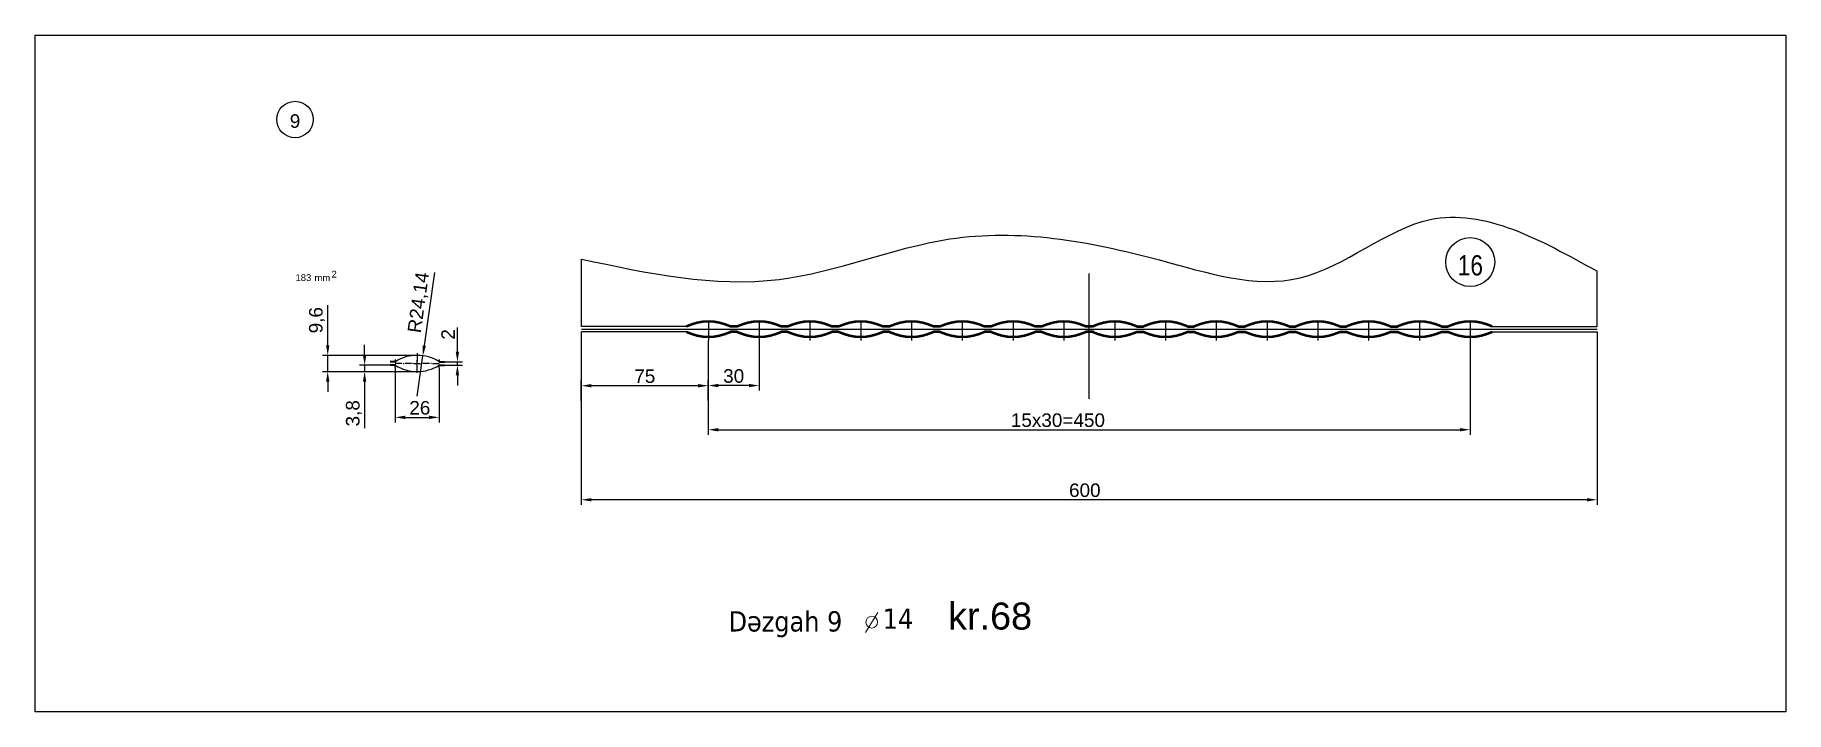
# Model space of a CAD drawing. Header units: millimetres. Extents: x 6647 to 33601, y -1887 to 8501.
# Drawn here: x 32088 to 33122, y 4901 to 5301 of the extents above; entities that cross this region are included whole.
import ezdxf

# ---------------------------------------------------------------- set-up
doc = ezdxf.new("R2010")
doc.units = ezdxf.units.MM
doc.linetypes.add('ACAD_ISO04W100', pattern=[30, 24, -3, 0, -3])
for name, color, linetype, lineweight in [('Main', 1, 'Continuous', 40), ('контурная', 7, 'Continuous', 50), ('осевые', 4, 'ACAD_ISO04W100', 25), ('размерные', 220, 'Continuous', 25), ('тонкая', 7, 'Continuous', 25), ('тонкий', 7, 'Continuous', 20)]:
    doc.layers.add(name, color=color, linetype=linetype, lineweight=lineweight)
doc.layers.add('осевая', color=4, linetype='Continuous')
doc.styles.add('s1v4', font='ARIAL.TTF', dxfattribs={"height": 4})
doc.styles.add('s3v4', font='ARIAL.TTF', dxfattribs={"width": 0.8, "height": 12})
doc.styles.add('s4v4', font='ARIAL.TTF', dxfattribs={"height": 16})
doc.styles.get("Standard").update_dxf_attribs({"font": 'ARIAL.TTF'})
doc.dimstyles.new('s2v4', dxfattribs={"dimtxt": 8, "dimasz": 6, "dimexe": 3, "dimexo": 0, "dimgap": 1.5, "dimtad": 1, "dimtxsty": 'Standard', "dimcen": 2.5, "dimadec": 0, "dimazin": 0, "dimtfac": 1, "dimtmove": 0, "dimatfit": 3, "dimfxl": 1, "dimarcsym": 0})
doc.dimstyles.new('s2v4$0', dxfattribs={"dimtxt": 8, "dimasz": 6, "dimexe": 3, "dimexo": 0, "dimgap": 1.5, "dimtad": 1, "dimtxsty": 'Standard', "dimcen": 2.5, "dimadec": 0, "dimazin": 0, "dimtfac": 1, "dimtmove": 0, "dimatfit": 3, "dimfxl": 1, "dimarcsym": 0})

msp = doc.modelspace()

# ---------------------------------------------------------------- texts
at = {"insert": (32241.5026, 5250.2162), "char_height": 8, "attachment_point": 5}
msp.add_mtext('9', dxfattribs=at)
at = {"layer": 'размерные', "style": 's4v4'}
msp.add_text('kr.68', height=16, dxfattribs=at).set_placement((32627.1824, 4949.8053))
at = {"layer": 'тонкая', "style": 's1v4'}
for s, p in [('2', (32263.0459, 5157.8216)), ('183', (32241.7486, 5155.7777)), ('mm', (32252.976, 5155.6771))]:
    msp.add_text(s, height=4, dxfattribs=at).set_placement(p)
at = {"layer": 'тонкая', "style": 's3v4', "width": 0.8}
msp.add_text('16', height=12, dxfattribs=at).set_placement((32928.2858, 5159.0498))
at = {"layer": 'тонкий', "insert": (32497.5876, 4960.6691), "char_height": 12, "attachment_point": 1, "style": 's1v4'}
msp.add_mtext('{\\fTahoma|b0|i0|c238|p32;Dəzgah \\fTahoma|b0|i0|c0|p32;9}', dxfattribs=at)
at = {"layer": 'тонкий', "insert": (32588.6326, 4962.2539), "char_height": 12, "width": 33.292, "attachment_point": 1, "style": 's1v4'}
msp.add_mtext('{\\fTahoma|b0|i0|c162|p32;1\\fTahoma|b0|i0|c0|p32;4\\fTxt|b0|i0|c238|p2; }', dxfattribs=at)

# ---------------------------------------------------------------- blocks, each defined once
blk = doc.blocks.new('*D125')
at = {"layer": 'Defpoints', "color": 0, "transparency": 16777216}
for p in [(32410.6, 5121.5), (33010.6, 5125.8), (32410.6, 5026.5)]:
    blk.add_point(p, dxfattribs=at)
at = {"layer": 'тонкая', "color": 0, "lineweight": -2, "transparency": 16777216}
for p, q in [((32410.6, 5121.5), (32410.6, 5023.5)), ((33010.6, 5125.8), (33010.6, 5023.5)), ((33004.6, 5026.5), (32416.6, 5026.5))]:
    blk.add_line(p, q, dxfattribs=at)
at = {"layer": 'тонкая', "color": 0, "transparency": 16777216}
for points in [[(32416.6, 5027.5), (32416.6, 5025.5), (32410.6, 5026.5)], [(33004.6, 5027.5), (33004.6, 5025.5), (33010.6, 5026.5)]]:
    blk.add_solid(points, dxfattribs=at)
at = {"layer": 'тонкая', "color": 0, "transparency": 16777216, "insert": (32708, 5032.1), "char_height": 8, "attachment_point": 5}
blk.add_mtext('600', dxfattribs=at)
blk = doc.blocks.new('*D222')
at = {"layer": 'Defpoints', "color": 0, "transparency": 16777216}
for p in [(32485.6, 5120.6), (32935.6, 5120.6), (32935.6, 5067.9)]:
    blk.add_point(p, dxfattribs=at)
at = {"layer": 'размерные', "color": 0, "lineweight": -2, "transparency": 16777216}
for p, q in [((32485.6, 5120.6), (32485.6, 5064.9)), ((32935.6, 5120.6), (32935.6, 5064.9)), ((32491.6, 5067.9), (32929.6, 5067.9))]:
    blk.add_line(p, q, dxfattribs=at)
at = {"layer": 'размерные', "color": 0, "transparency": 16777216}
for points in [[(32491.6, 5068.9), (32491.6, 5066.9), (32485.6, 5067.9)], [(32929.6, 5068.9), (32929.6, 5066.9), (32935.6, 5067.9)]]:
    blk.add_solid(points, dxfattribs=at)
at = {"layer": 'размерные', "color": 0, "transparency": 16777216, "insert": (32692.1, 5073.5), "char_height": 8, "attachment_point": 5}
blk.add_mtext('15x30=450', dxfattribs=at)
blk = doc.blocks.new('*D223')
at = {"layer": 'Defpoints', "color": 0, "transparency": 16777216}
for p in [(32515.6, 5120.6), (32485.6, 5103.3), (32485.6, 5094)]:
    blk.add_point(p, dxfattribs=at)
at = {"layer": 'размерные', "color": 0, "lineweight": -2, "transparency": 16777216}
for p, q in [((32515.6, 5120.6), (32515.6, 5091)), ((32485.6, 5103.3), (32485.6, 5091)), ((32509.6, 5094), (32491.6, 5094))]:
    blk.add_line(p, q, dxfattribs=at)
at = {"layer": 'размерные', "color": 0, "transparency": 16777216}
for points in [[(32491.6, 5095), (32491.6, 5093), (32485.6, 5094)], [(32509.6, 5095), (32509.6, 5093), (32515.6, 5094)]]:
    blk.add_solid(points, dxfattribs=at)
at = {"layer": 'размерные', "color": 0, "transparency": 16777216, "insert": (32500.6, 5099.6), "char_height": 8, "attachment_point": 5}
blk.add_mtext('30', dxfattribs=at)
blk = doc.blocks.new('*D126')
at = {"layer": 'Defpoints', "color": 0, "transparency": 16777216}
for p in [(32410.6, 5093.9), (32410.6, 5084.9), (32485.6, 5084.9)]:
    blk.add_point(p, dxfattribs=at)
at = {"layer": 'размерные', "color": 0, "lineweight": -2, "transparency": 16777216}
for p, q in [((32410.6, 5084.9), (32410.6, 5096.9)), ((32479.6, 5093.9), (32416.6, 5093.9)), ((32485.6, 5084.9), (32485.6, 5096.9))]:
    blk.add_line(p, q, dxfattribs=at)
at = {"layer": 'размерные', "color": 0, "transparency": 16777216}
for points in [[(32416.6, 5094.9), (32416.6, 5092.9), (32410.6, 5093.9)], [(32479.6, 5094.9), (32479.6, 5092.9), (32485.6, 5093.9)]]:
    blk.add_solid(points, dxfattribs=at)
at = {"layer": 'размерные', "color": 0, "transparency": 16777216, "insert": (32448.1, 5099.5), "char_height": 8, "attachment_point": 5}
blk.add_mtext('75', dxfattribs=at)
blk = doc.blocks.new('*D127')
at = {"layer": 'Defpoints', "color": 0, "transparency": 16777216}
for p in [(32300.7, 5104.4), (32326.7, 5104.4), (32326.7, 5075.2)]:
    blk.add_point(p, dxfattribs=at)
at = {"layer": 'тонкий', "color": 0, "lineweight": -2, "transparency": 16777216}
for p, q in [((32300.7, 5104.4), (32300.7, 5072.2)), ((32326.7, 5104.4), (32326.7, 5072.2)), ((32306.7, 5075.2), (32320.7, 5075.2))]:
    blk.add_line(p, q, dxfattribs=at)
at = {"layer": 'тонкий', "color": 0, "transparency": 16777216}
for points in [[(32306.7, 5076.2), (32306.7, 5074.2), (32300.7, 5075.2)], [(32320.7, 5076.2), (32320.7, 5074.2), (32326.7, 5075.2)]]:
    blk.add_solid(points, dxfattribs=at)
at = {"layer": 'тонкий', "color": 0, "transparency": 16777216, "insert": (32315.2, 5080.8), "char_height": 8, "attachment_point": 5}
blk.add_mtext('26', dxfattribs=at)
blk = doc.blocks.new('*D224')
at = {"layer": 'Defpoints', "color": 0, "transparency": 16777216}
for p in [(32282.6, 5102.2), (32297.7, 5106), (32313.7, 5102.2)]:
    blk.add_point(p, dxfattribs=at)
at = {"layer": 'тонкий', "color": 0, "lineweight": -2, "transparency": 16777216}
for p, q in [((32282.6, 5112), (32282.6, 5118)), ((32297.7, 5106), (32279.6, 5106)), ((32313.7, 5102.2), (32279.6, 5102.2)), ((32282.6, 5106), (32282.6, 5102.2)), ((32282.6, 5096.2), (32282.6, 5068.8))]:
    blk.add_line(p, q, dxfattribs=at)
at = {"layer": 'тонкий', "color": 0, "transparency": 16777216}
for points in [[(32281.6, 5112), (32283.6, 5112), (32282.6, 5106)], [(32281.6, 5096.2), (32283.6, 5096.2), (32282.6, 5102.2)]]:
    blk.add_solid(points, dxfattribs=at)
at = {"layer": 'тонкий', "color": 0, "transparency": 16777216, "insert": (32276.3, 5077.6), "char_height": 8, "attachment_point": 5, "rotation": 90}
blk.add_mtext('3,8', dxfattribs=at)
blk = doc.blocks.new('*D225')
at = {"layer": 'Defpoints', "color": 0, "transparency": 16777216}
for p in [(32317, 5111.6), (32313.7, 5087.7)]:
    blk.add_point(p, dxfattribs=at)
at = {"layer": 'размерные', "color": 0, "lineweight": -2, "transparency": 16777216}
for p, q in [((32323.8, 5160.8), (32317.8, 5117.6)), ((32313.7, 5087.7), (32317, 5111.6))]:
    blk.add_line(p, q, dxfattribs=at)
at = {"layer": 'размерные', "color": 0, "transparency": 16777216}
blk.add_solid([(32316.8, 5117.7), (32318.8, 5117.4), (32317, 5111.6)], dxfattribs=at)
at = {"layer": 'размерные', "color": 0, "transparency": 16777216, "insert": (32315, 5143), "char_height": 8, "attachment_point": 5, "rotation": 82.119}
blk.add_mtext('R24,14', dxfattribs=at)
blk = doc.blocks.new('*D226')
at = {"layer": 'Defpoints', "color": 0, "transparency": 16777216}
for p in [(32329.7, 5108), (32329.7, 5106), (32337.4, 5108)]:
    blk.add_point(p, dxfattribs=at)
at = {"layer": 'размерные', "color": 0, "lineweight": -2, "transparency": 16777216}
for p, q in [((32337.4, 5114), (32337.4, 5128.3)), ((32329.7, 5108), (32340.4, 5108)), ((32329.7, 5106), (32340.4, 5106)), ((32337.4, 5106), (32337.4, 5108)), ((32337.4, 5100), (32337.4, 5094))]:
    blk.add_line(p, q, dxfattribs=at)
at = {"layer": 'размерные', "color": 0, "transparency": 16777216}
for points in [[(32336.4, 5114), (32338.4, 5114), (32337.4, 5108)], [(32336.4, 5100), (32338.4, 5100), (32337.4, 5106)]]:
    blk.add_solid(points, dxfattribs=at)
at = {"layer": 'размерные', "color": 0, "transparency": 16777216, "insert": (32331.9, 5124.2), "char_height": 8, "attachment_point": 5, "rotation": 90}
blk.add_mtext('2', dxfattribs=at)
blk = doc.blocks.new('*D227')
at = {"layer": 'Defpoints', "color": 0, "transparency": 16777216}
for p in [(32260.8, 5111.8), (32313.7, 5111.8), (32313.7, 5102.2)]:
    blk.add_point(p, dxfattribs=at)
at = {"layer": 'размерные', "color": 0, "lineweight": -2, "transparency": 16777216}
for p, q in [((32260.8, 5117.8), (32260.8, 5141.4)), ((32313.7, 5111.8), (32257.8, 5111.8)), ((32260.8, 5102.2), (32260.8, 5111.8)), ((32313.7, 5102.2), (32257.8, 5102.2)), ((32260.8, 5096.2), (32260.8, 5090.2))]:
    blk.add_line(p, q, dxfattribs=at)
at = {"layer": 'размерные', "color": 0, "transparency": 16777216}
for points in [[(32259.8, 5117.8), (32261.8, 5117.8), (32260.8, 5111.8)], [(32259.8, 5096.2), (32261.8, 5096.2), (32260.8, 5102.2)]]:
    blk.add_solid(points, dxfattribs=at)
at = {"layer": 'размерные', "color": 0, "transparency": 16777216, "insert": (32254.5, 5132.6), "char_height": 8, "attachment_point": 5, "rotation": 90}
blk.add_mtext('9,6', dxfattribs=at)

# ---------------------------------------------------------------- dimensions: what is measured, and where the dimension line sits
at = {"layer": 'размерные'}
dim = msp.add_radius_dim(center=(32313.7001, 5087.7004), mpoint=(32317.01, 5111.6118), dimstyle='s2v4', dxfattribs=at)
dim.commit()
dim.dimension.update_dxf_attribs({"geometry": '*D225', "text_midpoint": (32314.9864, 5142.9953)})
for base, p1, p2, picture, middle in [((32260.8089, 5111.8398), (32313.7001, 5102.2388), (32313.7026, 5111.8398), '*D227', (32254.5013, 5132.6195)), ((32337.4476, 5108.0388), (32329.6949, 5106.0398), (32329.6949, 5108.0388), '*D226', (32331.9312, 5124.1882))]:
    dim = msp.add_linear_dim(base=base, p1=p1, p2=p2, angle=90, dimstyle='s2v4$0', dxfattribs=at)
    dim.commit()
    dim.dimension.update_dxf_attribs({"geometry": picture, "text_midpoint": middle})
dim = msp.add_linear_dim(base=(32935.6485, 5067.8804), p1=(32485.6485, 5120.6261), p2=(32935.6485, 5120.6261), text='15x30=450', dimstyle='s2v4$0', dxfattribs=at)
dim.commit()
dim.dimension.update_dxf_attribs({"geometry": '*D222', "text_midpoint": (32692.1193, 5067.8804), "dimtype": 160})
for base, p1, p2, picture, middle in [((32485.6485, 5094.0045), (32515.6485, 5120.6261), (32485.6485, 5103.3279), '*D223', (32500.6485, 5099.5918)), ((32410.6485, 5093.8956), (32485.6485, 5084.9118), (32410.6485, 5084.9118), '*D126', (32448.1485, 5099.4638))]:
    dim = msp.add_linear_dim(base=base, p1=p1, p2=p2, dimstyle='s2v4$0', dxfattribs=at)
    dim.commit()
    dim.dimension.update_dxf_attribs({"geometry": picture, "text_midpoint": middle})
at = {"layer": 'тонкая'}
dim = msp.add_linear_dim(base=(32410.6485, 5026.4669), p1=(33010.6485, 5125.8342), p2=(32410.6485, 5121.4547), dimstyle='s2v4', dxfattribs=at)
dim.commit()
dim.dimension.update_dxf_attribs({"geometry": '*D125', "text_midpoint": (32707.9647, 5026.4669), "dimtype": 160})
at = {"layer": 'тонкий'}
dim = msp.add_linear_dim(base=(32282.597, 5102.2388), p1=(32297.7103, 5106.0398), p2=(32313.7001, 5102.2388), angle=90, dimstyle='s2v4', dxfattribs=at)
dim.commit()
dim.dimension.update_dxf_attribs({"geometry": '*D224', "text_midpoint": (32282.597, 5077.5864), "dimtype": 160})
dim = msp.add_linear_dim(base=(32326.7024, 5075.2338), p1=(32300.6978, 5104.4393), p2=(32326.7024, 5104.4393), dimstyle='s2v4', dxfattribs=at)
dim.commit()
dim.dimension.update_dxf_attribs({"geometry": '*D127', "text_midpoint": (32315.1989, 5075.2338), "dimtype": 160})

# ---------------------------------------------------------------- linework, layer by layer
at = {"color": 3, "linetype": 'ByBlock'}
for p, q in [((32313.6901, 5113.0777), (32313.6901, 5109.1246)), ((32313.6901, 5112.8777), (32313.6901, 5108.9246)), ((32313.7026, 5112.6272), (32313.7026, 5108.6741)), ((32304.6194, 5107.0393), (32300.6662, 5107.0393)), ((32305.3036, 5107.0393), (32305.6763, 5107.0393)), ((32310.3294, 5107.0393), (32306.3763, 5107.0393)), ((32311.2078, 5107.0393), (32310.8351, 5107.0393)), ((32311.7135, 5107.0393), (32315.6667, 5107.0393)), ((32313.6901, 5105.0627), (32313.6901, 5109.0159)), ((32313.6901, 5108.7816), (32313.6901, 5108.4088)), ((32313.6901, 5108.5816), (32313.6901, 5108.2088)), ((32313.7026, 5101.4514), (32313.7026, 5105.4045)), ((32316.1724, 5107.0393), (32316.5451, 5107.0393)), ((32321.004, 5107.0393), (32317.0508, 5107.0393)), ((32322.0767, 5107.0393), (32321.7039, 5107.0393)), ((32322.7608, 5107.0393), (32326.714, 5107.0393))]:
    msp.add_line(p, q, dxfattribs=at)
at = {"color": 2}
msp.add_lwpolyline([(32087.9041, 4901.1184), (32087.9041, 5301.1184), (33122.1703, 5301.1184), (33122.1703, 4901.1184), (32087.9041, 4901.1184), (32087.9041, 5301.1184)], dxfattribs=at)
msp.add_circle((32241.5046, 5251.1931), 10.7536)
at = {"layer": 'Main'}
for p, q in [((32301.0093, 5108.0388), (32297.7103, 5108.0388)), ((32301.0093, 5106.0398), (32297.7103, 5106.0398)), ((32326.3959, 5108.0388), (32329.6949, 5108.0388)), ((32326.3959, 5106.0398), (32329.6949, 5106.0398))]:
    msp.add_line(p, q, dxfattribs=at)
at = {"layer": 'контурная'}
for p, q in [((32502.6477, 5128.8342), (32498.6492, 5128.8342)), ((32502.6477, 5125.8342), (32498.6492, 5125.8342)), ((32532.6477, 5128.8342), (32528.6492, 5128.8342)), ((32532.6477, 5125.8342), (32528.6492, 5125.8342)), ((32562.6477, 5128.8342), (32558.6492, 5128.8342)), ((32562.6477, 5125.8342), (32558.6492, 5125.8342)), ((32592.6477, 5128.8342), (32588.6492, 5128.8342)), ((32592.6477, 5125.8342), (32588.6492, 5125.8342)), ((32622.6477, 5128.8342), (32618.6492, 5128.8342)), ((32622.6477, 5125.8342), (32618.6492, 5125.8342)), ((32652.6477, 5128.8342), (32648.6492, 5128.8342)), ((32652.6477, 5125.8342), (32648.6492, 5125.8342)), ((32682.6477, 5128.8342), (32678.6492, 5128.8342)), ((32682.6477, 5125.8342), (32678.6492, 5125.8342)), ((32713.066, 5128.8342), (32708.6492, 5128.8342)), ((32713.066, 5125.8342), (32708.6492, 5125.8342)), ((32738.6492, 5128.8342), (32742.6477, 5128.8342)), ((32738.6492, 5125.8342), (32742.6477, 5125.8342)), ((32768.6492, 5128.8342), (32772.6477, 5128.8342)), ((32768.6492, 5125.8342), (32772.6477, 5125.8342)), ((32798.6492, 5128.8342), (32802.6477, 5128.8342)), ((32798.6492, 5125.8342), (32802.6477, 5125.8342)), ((32828.6492, 5128.8342), (32832.6477, 5128.8342)), ((32828.6492, 5125.8342), (32832.6477, 5125.8342)), ((32858.6492, 5128.8342), (32862.6477, 5128.8342)), ((32858.6492, 5125.8342), (32862.6477, 5125.8342)), ((32888.6492, 5128.8342), (32892.6477, 5128.8342)), ((32888.6492, 5125.8342), (32892.6477, 5125.8342)), ((32918.6492, 5128.8342), (32922.6477, 5128.8342)), ((32918.6492, 5125.8342), (32922.6477, 5125.8342))]:
    msp.add_line(p, q, dxfattribs=at)
for centre, start, end in [((32485.6485, 5102.1642), 64.0122519, 115.9877481), ((32515.6485, 5102.1642), 64.0122519, 115.9877481), ((32545.6485, 5102.1642), 64.0122519, 115.9877481), ((32575.6485, 5102.1642), 64.0122519, 115.9877481), ((32605.6485, 5102.1642), 64.0122519, 115.9877481), ((32635.6485, 5102.1642), 64.0122519, 115.9877481), ((32665.6485, 5102.1642), 64.0122519, 115.9877481), ((32695.6485, 5102.1642), 64.0122519, 115.9877481), ((32725.6485, 5102.1642), 64.0122519, 115.9877481), ((32755.6485, 5102.1642), 64.0122519, 115.9877481), ((32785.6485, 5102.1642), 64.0122519, 115.9877481), ((32815.6485, 5102.1642), 64.0122519, 115.9877481), ((32845.6485, 5102.1642), 64.0122519, 115.9877481), ((32875.6485, 5102.1642), 64.0122519, 115.9877481), ((32905.6485, 5102.1642), 64.0122519, 115.9877481), ((32935.6485, 5102.1642), 64.0122519, 115.9877481), ((32485.6485, 5152.5042), 244.0122519, 295.9877481), ((32515.6485, 5152.5042), 244.0122519, 295.9877481), ((32545.6485, 5152.5042), 244.0122519, 295.9877481), ((32575.6485, 5152.5042), 244.0122519, 295.9877481), ((32605.6485, 5152.5042), 244.0122519, 295.9877481), ((32635.6485, 5152.5042), 244.0122519, 295.9877481), ((32665.6485, 5152.5042), 244.0122519, 295.9877481), ((32695.6485, 5152.5042), 244.0122519, 295.9877481), ((32725.6485, 5152.5042), 244.0122519, 295.9877481), ((32755.6485, 5152.5042), 244.0122519, 295.9877481), ((32785.6485, 5152.5042), 244.0122519, 295.9877481), ((32815.6485, 5152.5042), 244.0122519, 295.9877481), ((32845.6485, 5152.5042), 244.0122519, 295.9877481), ((32875.6485, 5152.5042), 244.0122519, 295.9877481), ((32905.6485, 5152.5042), 244.0122519, 295.9877481), ((32935.6485, 5152.5042), 244.0122519, 295.9877481)]:
    msp.add_arc(centre, 29.67, start, end, dxfattribs=at)
at = {"layer": 'осевая'}
for p, q in [((32710.6485, 5086.1846), (32710.6485, 5160.1531)), ((32410.6485, 5127.3342), (33010.6485, 5127.3342))]:
    msp.add_line(p, q, dxfattribs=at)
at = {"layer": 'осевые'}
for p, q in [((32485.6485, 5131.8342), (32485.6485, 5120.6261)), ((32515.6485, 5131.8342), (32515.6485, 5120.6261)), ((32545.6485, 5131.8342), (32545.6485, 5120.6261)), ((32575.6485, 5131.8342), (32575.6485, 5120.6261)), ((32605.6485, 5131.8342), (32605.6485, 5120.6261)), ((32635.6485, 5131.8342), (32635.6485, 5120.6261)), ((32665.6485, 5131.8342), (32665.6485, 5120.6261)), ((32695.6485, 5131.8342), (32695.6485, 5120.6261)), ((32725.6485, 5131.8342), (32725.6485, 5120.6261)), ((32755.6485, 5131.8342), (32755.6485, 5120.6261)), ((32785.6485, 5131.8342), (32785.6485, 5120.6261)), ((32815.6485, 5131.8342), (32815.6485, 5120.6261)), ((32845.6485, 5131.8342), (32845.6485, 5120.6261)), ((32875.6485, 5131.8342), (32875.6485, 5120.6261)), ((32905.6485, 5131.8342), (32905.6485, 5120.6261)), ((32935.6485, 5131.8342), (32935.6485, 5120.6261))]:
    msp.add_line(p, q, dxfattribs=at)
at = {"layer": 'размерные'}
for p, q in [((33010.6485, 5128.8342), (33010.6485, 5161.5137)), ((32472.6477, 5128.8342), (32410.6485, 5128.8342)), ((32472.6477, 5125.8342), (32410.6485, 5125.8342)), ((32948.6492, 5128.8342), (33010.6485, 5128.8342)), ((32948.6492, 5125.8342), (33010.6485, 5125.8342)), ((32300.6978, 5109.3893), (32300.6978, 5108.0388)), ((32326.7024, 5109.3893), (32326.7024, 5108.0388)), ((32300.6978, 5104.6893), (32300.6978, 5106.0398)), ((32326.7024, 5104.6893), (32326.7024, 5106.0398))]:
    msp.add_line(p, q, dxfattribs=at)
msp.add_spline([(32410.6485, 5168.748), (32527.5142, 5156.7479), (32628.2876, 5180.5899), (32752.0444, 5168.2274), (32835.1383, 5157.631), (32912.0444, 5192.0693), (33010.6485, 5161.5137)], degree=3, dxfattribs=at)
at = {"layer": 'тонкая'}
for p, q in [((32410.6485, 5128.8342), (32410.6485, 5168.748)), ((32410.6485, 5087.113), (32410.6485, 5125.8342))]:
    msp.add_line(p, q, dxfattribs=at)
msp.add_circle((32935.6485, 5166.9614), 14.4571, dxfattribs=at)
for centre, start, end in [((32313.7001, 5087.7004), 57.409259, 122.590741), ((32313.7001, 5126.3782), 237.409259, 302.590741)]:
    msp.add_arc(centre, 24.1394, start, end, dxfattribs=at)
at = {"layer": 'тонкий'}
msp.add_line((32578.4428, 4948.1826), (32585.7246, 4959.9498), dxfattribs=at)
msp.add_circle((32582.1661, 4954.1993), 3.4722, dxfattribs=at)

msp.set_redraw_order([(e.dxf.handle, doc.entitydb.next_handle()) for e in msp.query("TEXT MTEXT ATTDEF DIMENSION ARC_DIMENSION")])  # texts and dimensions are drawn at this point

doc.saveas('drawing.dxf')
